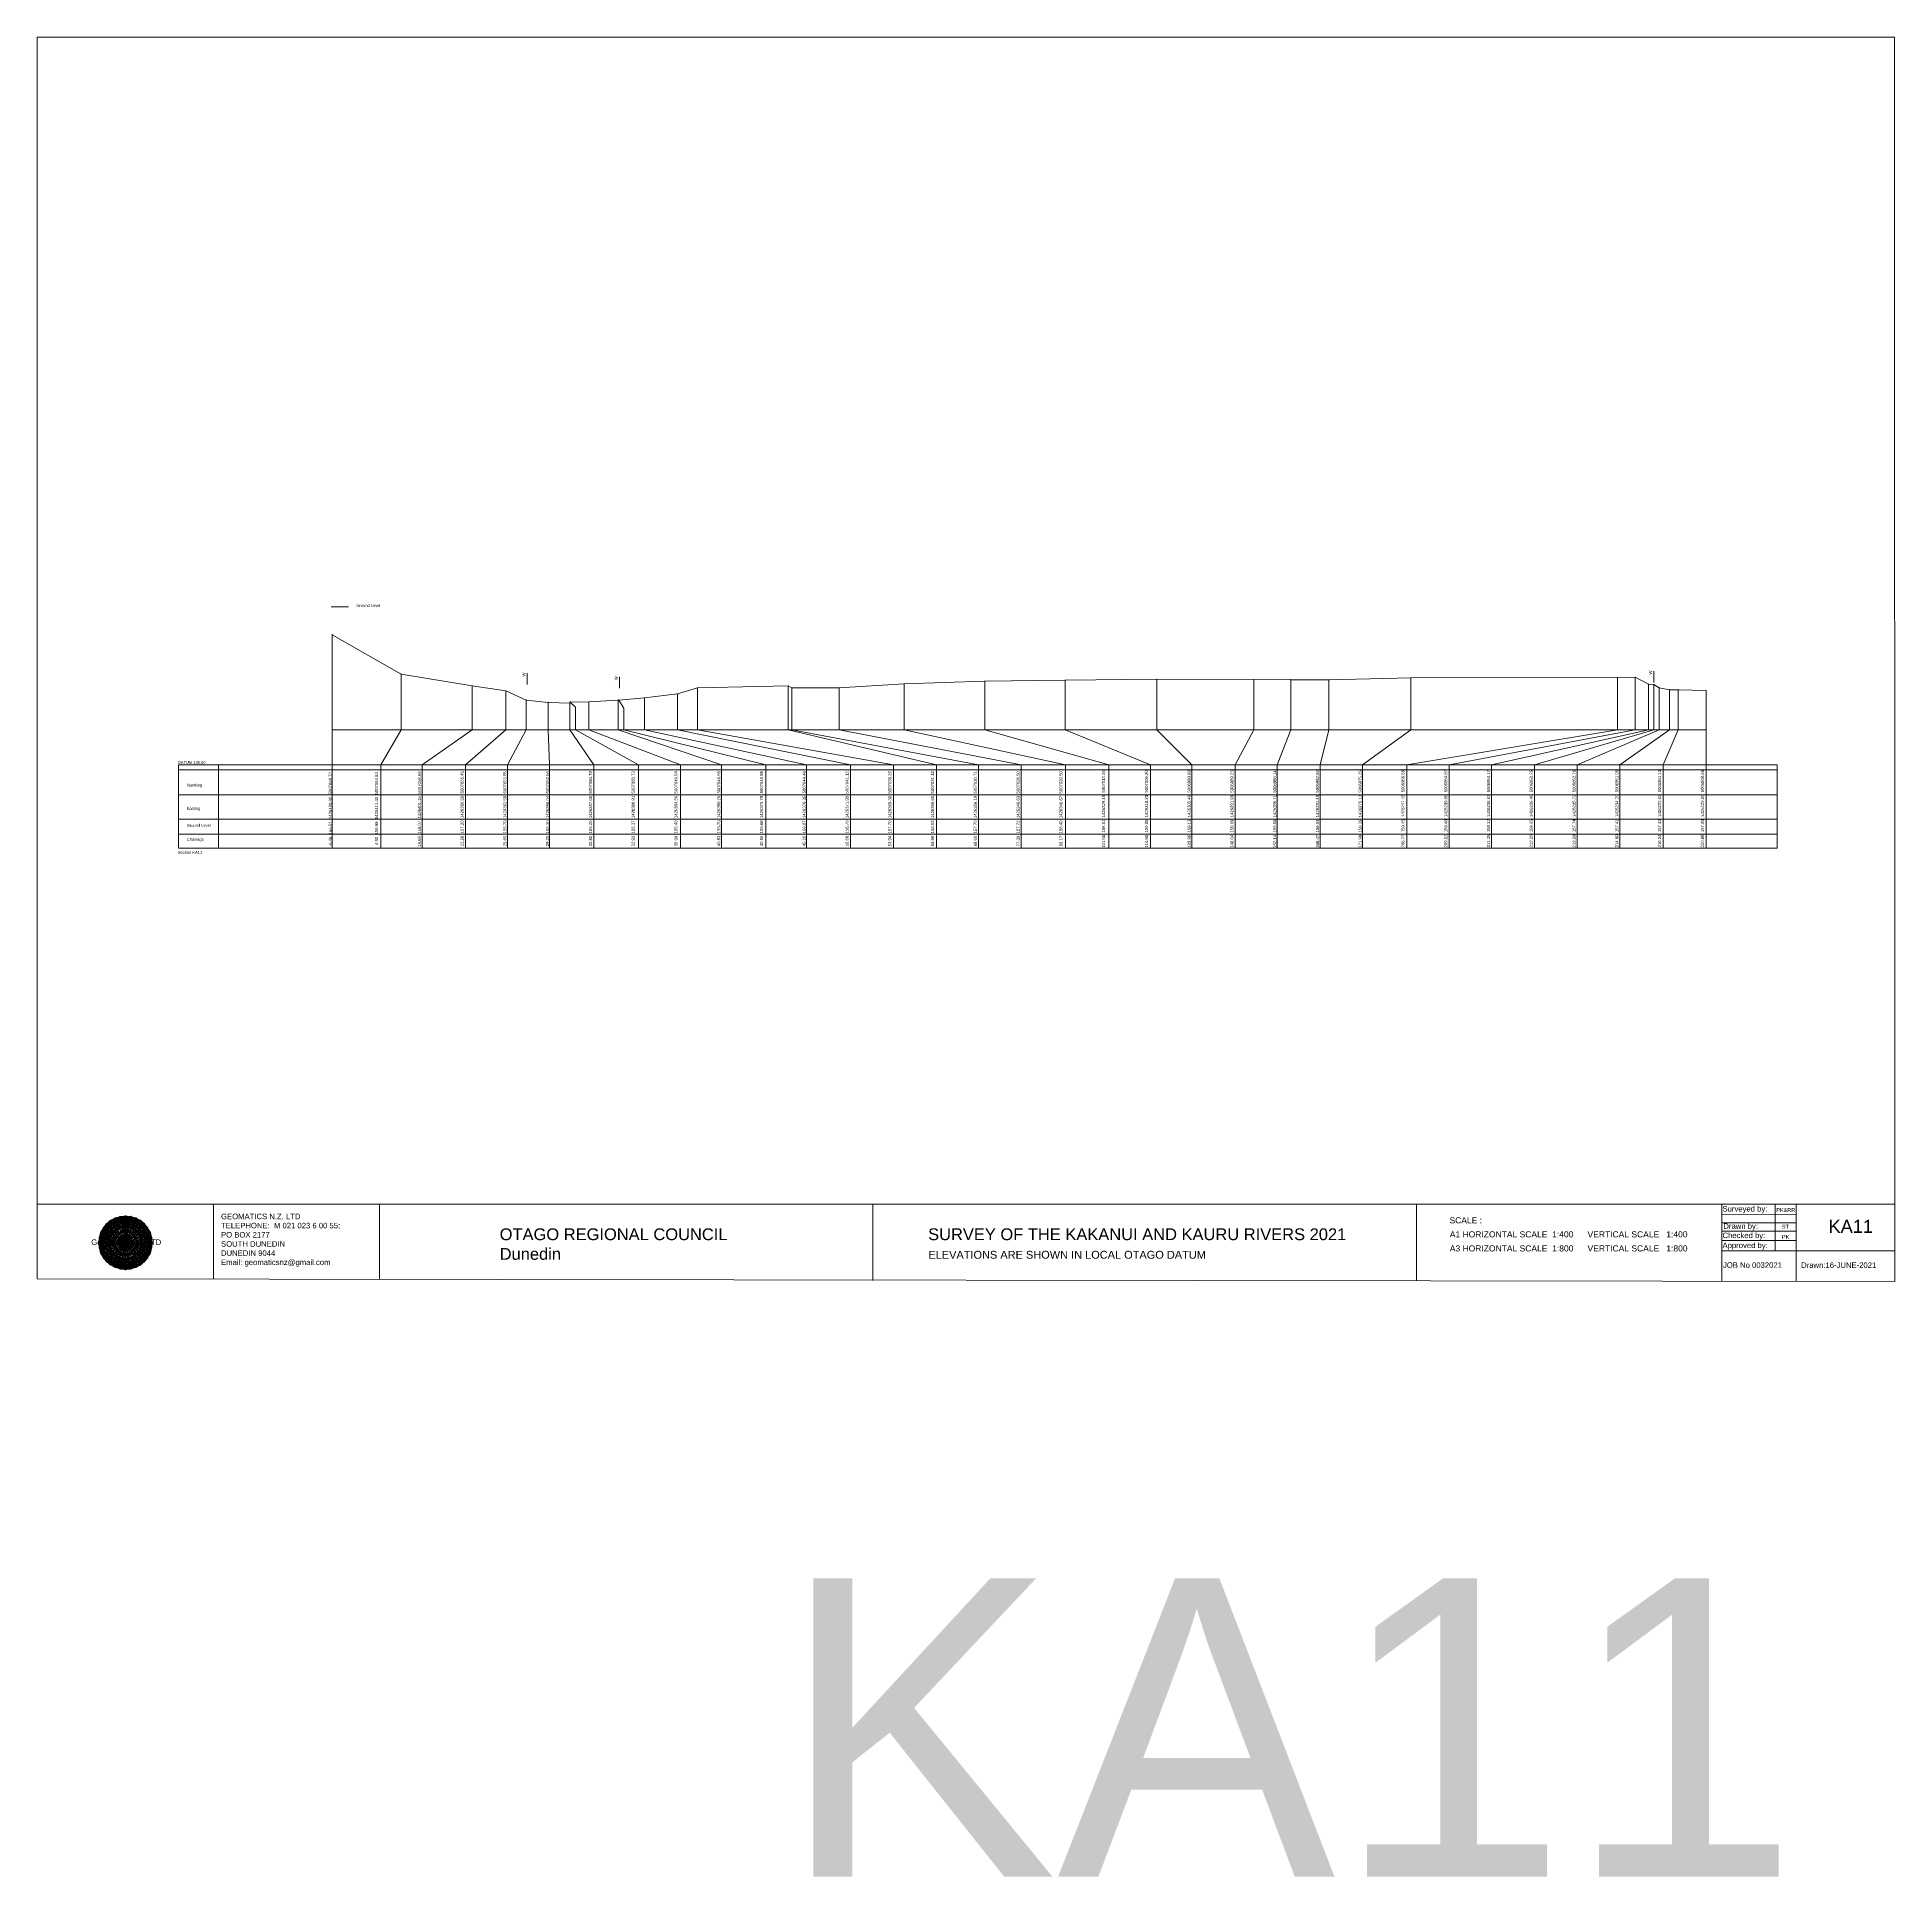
# Model space of a CAD drawing. Header units: millimetres. Extents: x -9362978 to 1075569, y -10691362 to 1425285150.
# Drawn here: x -4476199 to -4168792, y -38956 to 265345 of the extents above; entities that cross this region are included whole.
import ezdxf

# ---------------------------------------------------------------- set-up
doc = ezdxf.new("R2010")
doc.units = ezdxf.units.MM
doc.header["$PDMODE"] = 35
doc.header["$PDSIZE"] = 20
doc.layers.get('0').update_dxf_attribs({"lineweight": 0})
doc.layers.add('geo', color=7, linetype='Continuous', lineweight=0)
doc.styles.get("Standard").update_dxf_attribs({"font": 'arial.ttf'})

# ---------------------------------------------------------------- blocks, each defined once
blk = doc.blocks.new('Geomatics_Circle_SPT')
at = {"layer": 'geo', "color": 2, "linetype": 'Continuous', "lineweight": 0}
for p, q in [((0, 25.2), (-25.2, 0)), ((-24.7, 4.9), (-4.9, 24.7)), ((-24.7, -4.9), (4.9, 24.7)), ((-9.7, 23.3), (-23.3, 9.6)), ((9.7, 23.3), (-23.3, -9.7)), ((-21, 14), (-14, 21)), ((-21, -14), (14, 21)), ((0, 0), (-17.8, 17.8)), ((-14, 21), (21, -14)), ((23.3, -9.7), (-9.7, 23.3)), ((-4.9, 24.7), (24.7, -4.9)), ((25.2, 0), (0, 25.2)), ((0, 0), (17.8, 17.8)), ((4.9, 24.7), (24.7, 4.9)), ((23.3, 9.7), (9.7, 23.3)), ((14, 21), (21, 14)), ((17.8, 18.1), (17.8, 18.1)), ((4.9, -24.7), (-24.7, 4.9)), ((-24.7, 0), (0, -24.7)), ((-23.3, 9.7), (9.7, -23.3)), ((14, -21), (-21, 14)), ((0, 0), (-17.8, -17.8)), ((21, 14), (-14, -21)), ((-9.7, -23.3), (23.3, 9.7)), ((24.7, 4.9), (-4.9, -24.7)), ((0, 0), (17.8, -17.8)), ((0, -24.8), (25.2, 0)), ((-4.9, -24.7), (-24.7, -4.9)), ((-23.3, -9.7), (-9.7, -23.3)), ((-14, -21), (-21, -14)), ((24.7, -4.9), (4.9, -24.7)), ((9.7, -23.3), (23.3, -9.7)), ((21, -14), (14, -21)), ((-17.8, -17.8), (-17.8, -17.8)), ((4.9, -24.7), (4.9, -24.7)), ((18.1, -17.8), (18.1, -17.8))]:
    blk.add_line(p, q, dxfattribs=at)
at = {"layer": 'geo', "color": 1, "linetype": 'Continuous', "lineweight": 0}
for p, q in [((-25.2, 0), (9.7, 23.3)), ((-25.2, 0), (-9.6, 23.3)), ((-4.9, 24.8), (-24.7, -4.9)), ((4.9, 24.7), (-24.7, 4.9)), ((14, 21), (-24.7, -4.9)), ((-14, 21), (-24.7, 4.9)), ((-23.3, 9.7), (0, 25.2)), ((-23.3, -9.6), (0, 25.2)), ((-23.3, -9.6), (17.8, 17.8)), ((-23.3, 9.7), (-17.8, 17.9)), ((-23.3, -9.6), (-17.8, 17.9)), ((-23.3, 9.7), (17.8, 17.8)), ((4.9, 24.8), (-21, -14)), ((-4.9, 24.7), (-21, 14)), ((14, 21), (-21, 14)), ((-14, 21), (-21, -14)), ((-17.9, 17.6), (-17.9, 17.6)), ((-17.8, 17.8), (9.7, 23.3)), ((-17.8, 17.8), (-9.6, 23.3)), ((-17.8, -17.8), (9.7, 23.3)), ((-17.8, -17.8), (-9.7, 23.3)), ((-9.7, -23.3), (-17.8, 17.8)), ((-17.8, 17.8), (9.7, -23.3)), ((-17.8, 17.8), (23.3, -9.6)), ((-17.8, 17.8), (23.3, 9.7)), ((4.9, 24.7), (-14, 21)), ((-4.9, 24.7), (-14, -20.9)), ((0, 0), (-14, 21)), ((-14, 21), (-4.9, -24.7)), ((-14, 21), (-14, 21)), ((24.7, -4.9), (-14, 21)), ((21, 14), (-14, 21)), ((-9.8, 23.1), (-9.8, 23.1)), ((-9.7, 23.3), (0, 25.2)), ((-9.7, 23.3), (0, -25.2)), ((-9.7, -23.3), (0, 25.2)), ((-9.6, 23.3), (17.8, -17.8)), ((-9.6, 23.3), (25.2, 0)), ((-9.6, 23.3), (17.8, 17.8)), ((-9.6, -23.3), (17.8, 17.9)), ((0, 0), (-4.9, 24.7)), ((-4.9, 24.7), (-4.9, 24.7)), ((21, -14), (-4.9, 24.7)), ((24.8, 4.9), (-4.9, 24.7)), ((14, 21), (-4.9, 24.7)), ((-0.2, 25.1), (-0.2, 25.1)), ((0, 25.2), (9.7, -23.3)), ((0, 25.2), (23.3, -9.7)), ((0, 25.2), (23.3, 9.7)), ((0, 25.2), (9.7, 23.3)), ((0, 0), (4.9, 24.7)), ((0, -25.2), (9.7, 23.3)), ((0, 0), (14, 21)), ((21, 14), (4.9, 24.8)), ((14, -21), (4.9, 24.7)), ((24.7, -4.9), (4.9, 24.7)), ((4.9, 24.7), (4.9, 24.7)), ((4.9, -24.7), (14, 21)), ((9.4, 23.3), (9.4, 23.3)), ((9.7, 23.3), (17.8, -17.8)), ((9.7, 23.3), (25.2, 0)), ((9.7, 23.3), (17.8, 17.9)), ((17.8, 17.8), (9.7, -23.3)), ((21, -14), (14, 21)), ((24.7, 4.9), (14, 21)), ((14, 21), (14, 21)), ((17.6, 17.9), (17.6, 17.9)), ((17.8, 17.8), (23.3, -9.7)), ((17.8, 17.8), (23.3, 9.7)), ((-25.2, 0), (23.3, 9.7)), ((-25.2, 0), (-23.3, 9.7)), ((-23.3, -9.7), (-25.2, 0)), ((-9.6, -23.3), (-25.2, 0)), ((9.7, -23.3), (-25.2, 0)), ((21, 14), (-24.7, 4.9)), ((-21, 14), (-24.7, -4.9)), ((0, 0), (-24.7, 4.9)), ((-24.7, 4.9), (-21, -14)), ((-24.7, 4.9), (-4.9, -24.7)), ((-24.7, 4.9), (14, -21)), ((-24.7, 4.9), (-24.7, 4.9)), ((0, 0), (-24.7, -4.9)), ((-17.8, -17.8), (-23.3, 9.7)), ((0, -25.2), (-23.3, 9.7)), ((-23.3, 9.7), (17.8, -17.8)), ((-23.3, 9.7), (25.2, 0)), ((-23.3, 9.4), (-23.3, 9.4)), ((-23.3, -9.7), (25.2, 0)), ((0, 0), (-21, 14)), ((-21, 14), (-14, -21)), ((-21, 14), (4.9, -24.7)), ((-21, 14), (-21, 14)), ((24.7, 4.9), (-21, 14)), ((0, 0), (-21, -14)), ((-17.8, -17.8), (23.3, 9.7)), ((-14, -21), (24.7, 4.9)), ((0, 0), (-14, -21)), ((25.2, 0), (-9.6, -23.3)), ((-4.9, -24.7), (21, 14)), ((0, 0), (-4.9, -24.7)), ((0, 0), (21, 14)), ((23.3, 9.7), (0, -25.2)), ((0, 0), (24.8, 4.9)), ((0, 0), (4.9, -24.7)), ((0, 0), (14, -21)), ((0, 0), (21, -14)), ((0, 0), (24.8, -4.9)), ((4.9, -24.7), (24.7, 4.9)), ((25.2, 0), (9.7, -23.3)), ((14, -21), (21, 14)), ((23.3, 9.7), (17.8, -17.8)), ((24.7, -4.9), (21, 14)), ((21, 14), (21, 14)), ((21, -14), (24.7, 4.9)), ((23.1, 9.8), (23.1, 9.8)), ((23.3, 9.7), (25.2, 0)), ((25.2, 0), (23.3, -9.6)), ((24.7, 4.9), (24.7, 4.9)), ((25.1, 0.2), (25.1, 0.2)), ((-25.2, 0), (23.3, -9.7)), ((-25.1, -0.2), (-25.1, -0.2)), ((-24.7, -4.9), (-24.7, -4.9)), ((-24.7, -4.9), (-14, -21)), ((-24.7, -4.9), (4.9, -24.7)), ((-24.7, -4.9), (21, -14)), ((-17.8, -17.8), (-23.3, -9.7)), ((0, -25.2), (-23.3, -9.6)), ((17.8, -17.8), (-23.3, -9.6)), ((-23.1, -9.8), (-23.1, -9.8)), ((-21, -14), (24.7, -4.9)), ((-21, -14), (-21, -14)), ((-21, -14), (-4.9, -24.7)), ((-21, -14), (14, -21)), ((23.3, -9.7), (-17.8, -17.8)), ((-14, -21), (21, -14)), ((-4.9, -24.7), (24.7, -4.9)), ((23.3, -9.6), (0, -25.2)), ((4.9, -24.7), (21, -14)), ((14, -21), (24.7, -4.9)), ((23.3, -9.6), (17.8, -17.8)), ((21, -14), (21, -14)), ((23.3, -9.4), (23.3, -9.4)), ((24.7, -4.9), (24.7, -4.9)), ((-9.6, -23.3), (-17.8, -17.8)), ((9.7, -23.3), (-17.8, -17.8)), ((-17.6, -17.9), (-17.6, -17.9)), ((-14, -21), (-14, -21)), ((-14, -21), (4.9, -24.7)), ((17.8, -17.8), (-9.7, -23.3)), ((0, -25.2), (-9.7, -23.3)), ((-9.4, -23.3), (-9.4, -23.3)), ((-4.9, -24.7), (14, -21)), ((-4.9, -24.7), (-4.9, -24.7)), ((9.7, -23.3), (0, -25.2)), ((0.2, -25.1), (0.2, -25.1)), ((4.9, -24.7), (4.9, -24.7)), ((17.8, -17.8), (9.7, -23.3)), ((9.8, -23.1), (9.8, -23.1)), ((14, -21), (14, -21)), ((17.9, -17.6), (17.9, -17.6))]:
    blk.add_line(p, q, dxfattribs=at)
at = {"layer": 'geo', "color": 114, "linetype": 'Continuous', "lineweight": 0}
for p, q in [((17.9, 17.8), (-25.2, 0)), ((-24.7, 4.9), (14, 21)), ((9.7, 23.3), (-23.3, 9.7)), ((-20.9, 14), (4.9, 24.7)), ((0, 25.2), (-17.8, 17.8)), ((-17.8, 17.8), (0, -25.2)), ((-14, 21), (-4.9, 24.7)), ((4.9, -24.7), (-14, 21)), ((0, 0), (-9.7, 23.3)), ((-4.9, 24.7), (14, -21)), ((17.8, -17.8), (0, 25.2)), ((0, 0), (9.7, 23.3)), ((4.9, 24.7), (21, -14)), ((23.3, -9.7), (9.7, 23.3)), ((14, 21), (24.7, -4.9)), ((25.2, 0), (17.8, 17.8)), ((-24.7, -4.9), (21, 14)), ((-14, -21), (-24.7, 4.9)), ((0, 0), (-23.3, 9.7)), ((-23.3, 9.7), (-9.7, -23.3)), ((0, 0), (-23.3, -9.7)), ((-4.9, -24.7), (-21, 14)), ((24.8, 4.9), (-20.9, -14)), ((0, 0), (-9.7, -23.3)), ((0, 0), (23.3, 9.7)), ((0, 0), (9.7, -23.3)), ((0, 0), (23.3, -9.7)), ((21, 14), (24.7, 4.9)), ((-25.2, 0), (-17.8, -17.8)), ((-21, -14), (-24.7, -4.9)), ((-17.8, -17.8), (25.2, 0)), ((24.8, -4.9), (-14, -21)), ((-9.6, -23.3), (23.3, -9.7)), ((21, -14), (-4.9, -24.8)), ((0, -25.2), (17.9, -17.8)), ((14, -21), (4.9, -24.8))]:
    blk.add_line(p, q, dxfattribs=at)
at = {"layer": 'geo', "color": 250, "linetype": 'Continuous', "lineweight": 0}
for p, q in [((-17.8, 17.8), (17.8, 17.8)), ((-17.8, -17.8), (-17.8, 17.8)), ((-14, 21), (-14, 21)), ((14, 21), (-14, 21)), ((-14, 20.9), (-14, -21)), ((-9.7, 23.3), (9.7, 23.3)), ((-9.7, -23.3), (-9.7, 23.3)), ((-4.9, 24.7), (4.9, 24.7)), ((-4.9, 24.7), (-4.9, -24.7)), ((0, 0), (0, 25.2)), ((4.9, 24.7), (4.9, -24.7)), ((9.7, -23.3), (9.7, 23.3)), ((14, 21), (14, -21)), ((17.8, -17.8), (17.8, 17.8)), ((0, 0), (-25.2, 0)), ((24.7, 4.9), (-24.7, 4.9)), ((-24.7, 4.9), (-24.7, -4.9)), ((-23.3, 9.7), (23.3, 9.7)), ((-23.3, 9.7), (-23.3, 9.7)), ((-23.3, -9.7), (-23.3, 9.7)), ((21, 14), (-21, 14)), ((-21, 14), (-21, -14)), ((0, 0), (0, -25.2)), ((0, 0), (25.2, 0)), ((21, 14), (21, 14)), ((21, -14), (21, 14)), ((23.3, 9.7), (23.3, -9.7)), ((24.7, 4.9), (24.7, 4.9)), ((24.7, -4.9), (24.7, 4.9)), ((-24.7, -4.9), (24.7, -4.9)), ((23.3, -9.7), (-23.3, -9.7)), ((-21, -14), (21, -14)), ((17.8, -17.8), (-17.8, -17.8)), ((-14, -21), (14, -21)), ((9.7, -23.3), (-9.7, -23.3)), ((-4.9, -24.7), (4.9, -24.7))]:
    blk.add_line(p, q, dxfattribs=at)
blk = doc.blocks.new('GeomaticsNZ TITLE BLOCK')
at = {"color": 7, "linetype": 'Continuous', "lineweight": 0}
for p, q in [((0, 94.9), (0, 1579.2)), ((0, 1579.2), (2363.4, 1579.2)), ((2363.4, 1579.2), (2364, 94.9)), ((2364, 94.9), (0, 94.9)), ((0, 94.9), (0, 0)), ((15.9, 94.9), (2364, 94.9)), ((224.3, 95.2), (224.3, -0.3)), ((2364, 94.9), (382.6, 94.9)), ((435.8, 95.2), (435.8, -0.7)), ((1063.4, 94.9), (1063.4, -2.4)), ((1755.4, 94.9), (1755.4, -2.6)), ((2143.9, 94.9), (2143.7, -3)), ((2211.5, 94.9), (2211.5, 36.1)), ((2238.6, 94.8), (2238.6, -3.2)), ((2364, -3.5), (2364, 94.9)), ((2143.9, 81.9), (2238.6, 81.7)), ((2143.9, 71), (2238.6, 71)), ((2143.6, 60.4), (2238.6, 60.4)), ((2143.8, 48.6), (2238.6, 48.6)), ((2143.8, 35.4), (2364, 35.3)), ((0, 0), (2364, -3.5))]:
    blk.add_line(p, q, dxfattribs=at)
at = {"color": 7, "linetype": 'Continuous', "lineweight": 0, "xscale": 1.36, "yscale": 1.36, "zscale": 1.36}
blk.add_blockref('Geomatics_Circle_SPT', (112.4, 45.7), dxfattribs=at)
at = {"color": 7, "linetype": 'Continuous', "lineweight": 0}
for s, p in [('PK&RR', (2213.2, 84.8)), ('ST', (2220.3, 63.6)), ('PK', (2220.4, 50.6))]:
    blk.add_text(s, height=5, dxfattribs=at).set_placement(p)
at = {"color": 7, "linetype": 'Continuous', "lineweight": 0, "attachment_point": 1}
for s, width, heights, insert, char_height in [('{\\C256;GEOMATICS N.Z. LTD                   \\PTELEPHONE:  M 021 023 6 00 55;\\PPO BOX 2177\\PSOUTH DUNEDIN\\PDUNEDIN 9044\\PEmail: geomaticsnz@gmail.com}', 3535.727, [94.7], (234, 82.7), 7), ('{\\C256;Surveyed by:}', 3535.727, [0], (2144.7, 92.4), 7), ('{\\C256;Geomatics N.Z. LTD                   }', 125.079, [15.8], (68.8, 49.9), 7), ('{\\C256;OTAGO REGIONAL COUNCIL\\PDunedin}', 3535.727, [0], (588.6, 64), 15), ('{\\C256;SURVEY OF THE KAKANUI AND KAURU RIVERS 2021}', 3535.727, [0], (1133.8, 64), 15), ('{\\C256;Checked by:}', 3535.727, [0], (2144.7, 58.6), 7), ('{\\C256;Drawn by:}', 3535.727, [0], (2145.8, 70.4), 7), ('{\\C256;ELEVATIONS ARE SHOWN IN LOCAL OTAGO DATUM}', 3535.727, [0], (1134.1, 35.4), 10), ('{\\C256;Approved by:}', 3535.727, [0], (2144.7, 45.9), 7), ('{\\C256;JOB No 0032021}', 3535.727, [0], (2145.3, 20.8), 7), ('{\\C256;Drawn:16-JUNE-2021}', 3535.727, [0], (2244.7, 20.7), 7)]:
    blk.add_mtext_dynamic_manual_height_columns(s, width=width, gutter_width=159, heights=heights, dxfattribs=dict(at, insert=insert, char_height=char_height))

msp = doc.modelspace()

# ---------------------------------------------------------------- linework, layer by layer
at = {"color": 1, "lineweight": 0}
msp.add_line((-4427559, 171101), (-4424652, 171101), dxfattribs=at)
at = {"color": 7, "lineweight": 0}
for p, q in [((-4427360, 166512), (-4427360, 150787)), ((-4395126, 158280), (-4395126, 160128)), ((-4208694, 158611), (-4208694, 160458)), ((-4379832, 157668), (-4379832, 159515)), ((-4200014, 157277), (-4200014, 150787)), ((-4427360, 150787), (-4427360, 145000)), ((-4200014, 150787), (-4200014, 145000)), ((-4427360, 145000), (-4427360, 131176)), ((-4200014, 145000), (-4200014, 131176))]:
    msp.add_line(p, q, dxfattribs=at)
at = {"lineweight": 0}
for p, q in [((-4415976, 159990), (-4415976, 150787)), ((-4404214, 158071), (-4404214, 150787)), ((-4398620, 157198), (-4398620, 150787)), ((-4366954, 157701), (-4366954, 150787)), ((-4351912, 158031), (-4351912, 150787)), ((-4351303, 157701), (-4351303, 150787)), ((-4343508, 157720), (-4343508, 150787)), ((-4332726, 158400), (-4332726, 150787)), ((-4319392, 158810), (-4319392, 150787)), ((-4306092, 158999), (-4306092, 150787)), ((-4290935, 159129), (-4290935, 150787)), ((-4274860, 159089), (-4274860, 150787)), ((-4268757, 159049), (-4268757, 150787)), ((-4262429, 159028), (-4262429, 150787)), ((-4248912, 159348), (-4248912, 150787)), ((-4214683, 159447), (-4214683, 150787)), ((-4211781, 159457), (-4211781, 150787)), ((-4209545, 158317), (-4209545, 150787)), ((-4208701, 158247), (-4208701, 150787)), ((-4207813, 157737), (-4207813, 150787)), ((-4206097, 157407), (-4206097, 150787)), ((-4204661, 157417), (-4204661, 150787)), ((-4200014, 157277), (-4200014, 150787)), ((-4395253, 155695), (-4395253, 150787)), ((-4391646, 155301), (-4391646, 150787)), ((-4388078, 155201), (-4388078, 150787)), ((-4387970, 155371), (-4387113, 154507)), ((-4387113, 154507), (-4387113, 150787)), ((-4384911, 155401), (-4384911, 150787)), ((-4380066, 155701), (-4380066, 150787)), ((-4379934, 155681), (-4379135, 154332)), ((-4379135, 154332), (-4379135, 150787)), ((-4375696, 156071), (-4375696, 150787)), ((-4370223, 156701), (-4370223, 150787)), ((-4200014, 150787), (-4427360, 150787)), ((-4415976, 150787), (-4419351, 145000)), ((-4404214, 150787), (-4412486, 145000)), ((-4398620, 150787), (-4405319, 145000)), ((-4395253, 150787), (-4398380, 145000)), ((-4391646, 153591), (-4391646, 150787)), ((-4391646, 150787), (-4391390, 145000)), ((-4388078, 150787), (-4384077, 145000)), ((-4387113, 150787), (-4376665, 145000)), ((-4384911, 150787), (-4369764, 145000)), ((-4380066, 150787), (-4362941, 145000)), ((-4375696, 150787), (-4348870, 145000)), ((-4370223, 150787), (-4341592, 145000)), ((-4366954, 150787), (-4334513, 145000)), ((-4351912, 150787), (-4327381, 145000)), ((-4351303, 150787), (-4320420, 145000)), ((-4343508, 150787), (-4313345, 145000)), ((-4332726, 150787), (-4306044, 145000)), ((-4319392, 150787), (-4298855, 145000)), ((-4306092, 150787), (-4291954, 145000)), ((-4290935, 150787), (-4285119, 145000)), ((-4274860, 150787), (-4277947, 145000)), ((-4268757, 150787), (-4271016, 145000)), ((-4262429, 150787), (-4263862, 145000)), ((-4248912, 150787), (-4256863, 145000)), ((-4214683, 150787), (-4249556, 145000)), ((-4211781, 150787), (-4242535, 145000)), ((-4209545, 150787), (-4235561, 145000)), ((-4208701, 150787), (-4228416, 145000)), ((-4207813, 150787), (-4221372, 145000)), ((-4206097, 150787), (-4214323, 145000)), ((-4204661, 150787), (-4207136, 145000)), ((-4452832, 145000), (-4452832, 144453)), ((-4427360, 145000), (-4200014, 145000)), ((-4419351, 131176), (-4419351, 145000)), ((-4412486, 131176), (-4412486, 145000)), ((-4405319, 131176), (-4405319, 145000)), ((-4398380, 131176), (-4398380, 145000)), ((-4391390, 131176), (-4391390, 145000)), ((-4384077, 131176), (-4384077, 145000)), ((-4376665, 131176), (-4376665, 145000)), ((-4369764, 131176), (-4369764, 145000)), ((-4362941, 131176), (-4362941, 145000)), ((-4348870, 131176), (-4348870, 145000)), ((-4341592, 131176), (-4341592, 145000)), ((-4334513, 131176), (-4334513, 145000)), ((-4327381, 131176), (-4327381, 145000)), ((-4320420, 131176), (-4320420, 145000)), ((-4313345, 131176), (-4313345, 145000)), ((-4306044, 131176), (-4306044, 145000)), ((-4298855, 131176), (-4298855, 145000)), ((-4291954, 131176), (-4291954, 145000)), ((-4285119, 131176), (-4285119, 145000)), ((-4277947, 131176), (-4277947, 145000)), ((-4271016, 131176), (-4271016, 145000)), ((-4263862, 131176), (-4263862, 145000)), ((-4256863, 131176), (-4256863, 145000)), ((-4249556, 131176), (-4249556, 145000)), ((-4242535, 131176), (-4242535, 145000)), ((-4235561, 131176), (-4235561, 145000)), ((-4228416, 131176), (-4228416, 145000)), ((-4221372, 131176), (-4221372, 145000)), ((-4214323, 131176), (-4214323, 145000)), ((-4207136, 131176), (-4207136, 145000))]:
    msp.add_line(p, q, dxfattribs=at)
at = {"color": 7, "lineweight": 0, "transparency": 33554687}
for p, q in [((-4452832, 145000), (-4188251, 145000)), ((-4446196, 145000), (-4446196, 131176)), ((-4188251, 145000), (-4188251, 131176)), ((-4452832, 144453), (-4452832, 131303)), ((-4452832, 144154), (-4188251, 144154)), ((-4452832, 140031), (-4188251, 140031)), ((-4452832, 135970), (-4188251, 135970)), ((-4452832, 133527), (-4188251, 133527)), ((-4452832, 131176), (-4188251, 131176))]:
    msp.add_line(p, q, dxfattribs=at)
at = {"color": 1, "lineweight": 0}
msp.add_lwpolyline([(-4427360, 166512), (-4415976, 159990), (-4404214, 158071), (-4398620, 157198), (-4395253, 155695), (-4391646, 155301), (-4388078, 155201), (-4387970, 155371), (-4384911, 155401), (-4380066, 155701), (-4379934, 155681), (-4375696, 156071), (-4370223, 156701), (-4366954, 157701), (-4351912, 158031), (-4351303, 157701), (-4343508, 157720), (-4332726, 158400), (-4319392, 158810), (-4306092, 158999), (-4290935, 159129), (-4274860, 159089), (-4268757, 159049), (-4262429, 159028), (-4248912, 159348), (-4214683, 159447), (-4211781, 159457), (-4209545, 158317), (-4208701, 158247), (-4207813, 157737), (-4206097, 157407), (-4204661, 157407), (-4200014, 157277)], dxfattribs=at)
at = {"lineweight": 0}
for points in [[(-4379135, 150787), (-4355608, 145000)], [(-4355608, 145000), (-4355608, 145000), (-4355608, 131176)]]:
    msp.add_lwpolyline(points, dxfattribs=at)
at = {"color": 7, "lineweight": 0}
for p in [(-4427360, 166512), (-4415976, 159990), (-4404214, 158071), (-4398620, 157198), (-4366954, 157701), (-4351912, 158031), (-4351303, 157701), (-4343508, 157720), (-4332726, 158400), (-4319392, 158810), (-4306092, 158999), (-4290935, 159129), (-4274860, 159089), (-4268757, 159049), (-4262429, 159028), (-4248912, 159348), (-4214683, 159447), (-4211781, 159457), (-4209545, 158317), (-4208701, 158247), (-4207813, 157737), (-4206097, 157407), (-4204661, 157417), (-4200014, 157277), (-4395253, 155695), (-4391646, 155301), (-4388078, 155201), (-4387970, 155371), (-4384911, 155401), (-4380066, 155701), (-4379934, 155681), (-4375696, 156071), (-4370223, 156701)]:
    msp.add_point(p, dxfattribs=at)

# ---------------------------------------------------------------- block references
at = {"color": 7, "lineweight": 0, "xscale": 130.037656131007, "yscale": 130.037656131007, "zscale": 130.037656131007}
msp.add_blockref('GeomaticsNZ TITLE BLOCK', (-4476199, 59985), dxfattribs=at)

# ---------------------------------------------------------------- texts
at = {"color": 7, "lineweight": 0, "transparency": 33554687}
for s, height, p in [('Ground Level', 473.07, (-4423367, 171101)), ('DATUM 145.00', 473.07, (-4452899, 145136)), ('Northing', 473.1, (-4451388, 141387)), ('Easting', 473.1, (-4451456, 137528)), ('Ground Level', 473.07, (-4451439, 134739)), ('Chainage', 473.1, (-4451437, 132414)), ('Section KA11', 473.07, (-4452899, 130258))]:
    msp.add_text(s, height=height, dxfattribs=at).set_placement(p)
at = {"color": 7, "lineweight": 0}
for s, p in [(' -6.46  166.51  1426420.90  5007069.72', (-4427435, 131309)), ('  4.92  159.99  1426411.42  5007064.84', (-4419782, 131322)), (' 16.69  158.07  1426401.15  5007058.69', (-4412705, 131255)), (' 22.28  157.20  1426396.59  5007055.45', (-4405628, 131311)), (' 25.65  155.70  1426393.59  5007053.85', (-4398551, 131311)), (' 29.25  155.30  1426390.04  5007052.66', (-4391474, 131311)), (' 32.82  155.20  1426387.00  5007050.79', (-4384397, 131302)), (' 32.93  155.37  1426386.91  5007050.73', (-4377320, 131302)), (' 68.99  158.03  1426356.65  5007031.12', (-4327781, 131305)), (' 69.60  157.70  1426356.19  5007030.71', (-4320704, 131305)), (' 77.39  157.72  1426349.63  5007026.50', (-4313627, 131298)), (' 88.17  158.40  1426340.67  5007020.50', (-4306550, 131303)), ('101.51  158.81  1426329.46  5007013.28', (-4299473, 131255)), ('114.81  159.00  1426318.20  5007006.20', (-4292396, 131255)), ('129.96  159.13  1426305.40  5006998.08', (-4285319, 131255)), ('146.04  159.09  1426291.98  5006989.23', (-4278242, 131255)), ('152.14  159.05  1426286.71  5006986.14', (-4271165, 131255)), ('158.47  159.03  1426281.49  5006982.56', (-4264088, 131255)), ('171.99  159.35  1426270.12  5006975.25', (-4257011, 131255)), ('206.22  159.45  1426241.43  5006956.58', (-4249934, 131311)), ('209.12  159.46  1426239.08  5006954.87', (-4242857, 131311)), ('211.35  158.32  1426236.87  5006954.17', (-4235780, 131311)), ('212.20  158.25  1426236.46  5006953.25', (-4228703, 131311)), ('213.09  157.74  1426235.72  5006952.76', (-4221626, 131311)), ('214.80  157.41  1426234.20  5006951.95', (-4214549, 131311)), ('216.24  157.42  1426233.02  5006951.13', (-4207472, 131311)), ('220.88  157.28  1426229.09  5006948.65', (-4200395, 131311))]:
    msp.add_text(s, height=500, rotation=90, dxfattribs=at).set_placement(p)
at = {"lineweight": 0}
for s, p in [(' 35.99  155.40  1426384.36  5007049.04', (-4370243, 131302)), (' 40.83  155.70  1426380.20  5007046.55', (-4363166, 131322)), (' 40.96  155.68  1426379.79  5007046.95', (-4356089, 131322)), (' 45.20  156.07  1426376.35  5007044.46', (-4349012, 131322)), (' 50.68  156.70  1426371.99  5007041.12', (-4341935, 131302)), (' 53.94  157.70  1426369.30  5007039.26', (-4334858, 131302))]:
    msp.add_text(s, height=500, rotation=90, dxfattribs=at).set_placement(p)
at = {"color": 7, "lineweight": 0}
for s, height, p in [('A1 HORIZONTAL SCALE  1:400      VERTICAL SCALE   1:400 ', 1005.54, (-4242437, 66813)), ('SCALE :  ', 1005.5, (-4242483, 69137)), ('KA11', 2154.7, (-4179768, 67564)), ('A3 HORIZONTAL SCALE  1:800      VERTICAL SCALE   1:800', 1005.54, (-4242437, 64489)), ('KA11', 49394.5, (-4353416, -38956))]:
    msp.add_text(s, height=height, dxfattribs=at).set_placement(p)
at = {"color": 7, "lineweight": 0, "char_height": 500, "attachment_point": 1, "rotation": 90}
for insert in [(-4395914, 159586), (-4209481, 159916), (-4380620, 158974)]:
    msp.add_mtext_dynamic_manual_height_columns('W', width=4277.93, gutter_width=12.5, heights=[0], dxfattribs=dict(at, insert=insert))

doc.saveas('drawing.dxf')
